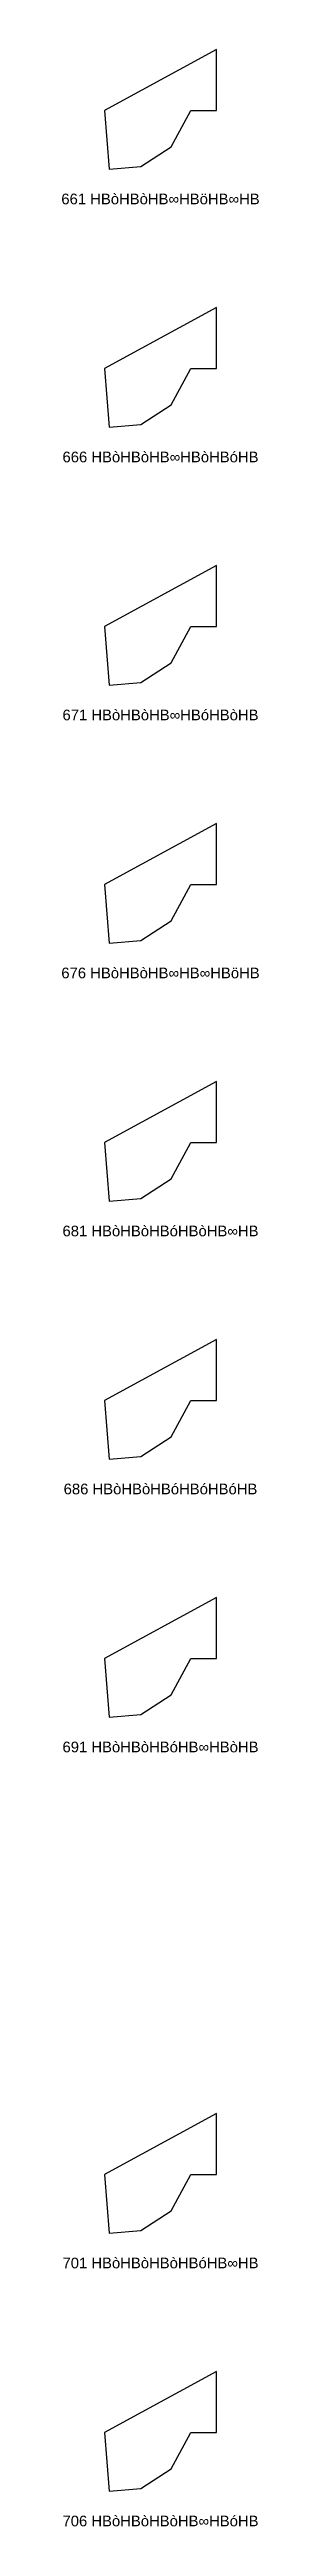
# Model space of a CAD drawing. Header units: millimetres. Extents: x 122552 to 1654769, y -10280102 to 62068.
# Drawn here: x 1396641 to 1417033, y -6775991 to -6520154 of the extents above; entities that cross this region are included whole.
import ezdxf
from ezdxf.enums import TextEntityAlignment as Align

# ---------------------------------------------------------------- set-up
doc = ezdxf.new("R2010")
doc.units = ezdxf.units.MM
doc.styles.add('Arial', font='arial_0.ttf')

msp = doc.modelspace()

# ---------------------------------------------------------------- texts
at = {"style": 'Arial'}
for s, p in [('661 HBòHBòHB∞HBöHB∞HB', (1406838, -6535587)), ('666 HBòHBòHB∞HBòHBóHB', (1406838, -6562236)), ('671 HBòHBòHB∞HBóHBòHB', (1406838, -6588884)), ('676 HBòHBòHB∞HB∞HBöHB', (1406838, -6615533)), ('681 HBòHBòHBóHBòHB∞HB', (1406838, -6642182)), ('686 HBòHBòHBóHBóHBóHB', (1406838, -6668830)), ('691 HBòHBòHBóHB∞HBòHB', (1406838, -6695479)), ('701 HBòHBòHBòHBóHB∞HB', (1406838, -6748776)), ('706 HBòHBòHBòHB∞HBóHB', (1406838, -6775425))]:
    msp.add_text(s, height=1100, dxfattribs=at).set_placement(p, align=Align.MIDDLE_CENTER)

# ---------------------------------------------------------------- linework, layer by layer
for points in [[(1409996, -6526442), (1412632, -6526442), (1412632, -6520154), (1401045, -6526442), (1401525, -6532500), (1404813, -6532240), (1407959, -6530195)], [(1409996, -6553091), (1412632, -6553091), (1412632, -6546802), (1401045, -6553091), (1401525, -6559149), (1404813, -6558888), (1407959, -6556843)], [(1409996, -6579739), (1412632, -6579739), (1412632, -6573451), (1401045, -6579739), (1401525, -6585798), (1404813, -6585537), (1407959, -6583492)], [(1409996, -6606388), (1412632, -6606388), (1412632, -6600100), (1401045, -6606388), (1401525, -6612446), (1404813, -6612186), (1407959, -6610141)], [(1409996, -6633037), (1412632, -6633037), (1412632, -6626748), (1401045, -6633037), (1401525, -6639095), (1404813, -6638834), (1407959, -6636789)], [(1409996, -6659685), (1412632, -6659685), (1412632, -6653397), (1401045, -6659685), (1401525, -6665744), (1404813, -6665483), (1407959, -6663438)], [(1409996, -6686334), (1412632, -6686334), (1412632, -6680046), (1401045, -6686334), (1401525, -6692392), (1404813, -6692132), (1407959, -6690087)], [(1409996, -6739631), (1412632, -6739631), (1412632, -6733343), (1401045, -6739631), (1401525, -6745690), (1404813, -6745429), (1407959, -6743384)], [(1409996, -6766280), (1412632, -6766280), (1412632, -6759992), (1401045, -6766280), (1401525, -6772338), (1404813, -6772078), (1407959, -6770033)]]:
    msp.add_lwpolyline(points, close=True)

msp.set_redraw_order([(e.dxf.handle, doc.entitydb.next_handle()) for e in msp.query("TEXT MTEXT ATTDEF DIMENSION ARC_DIMENSION")])  # texts and dimensions are drawn at this point

doc.saveas('drawing.dxf')
